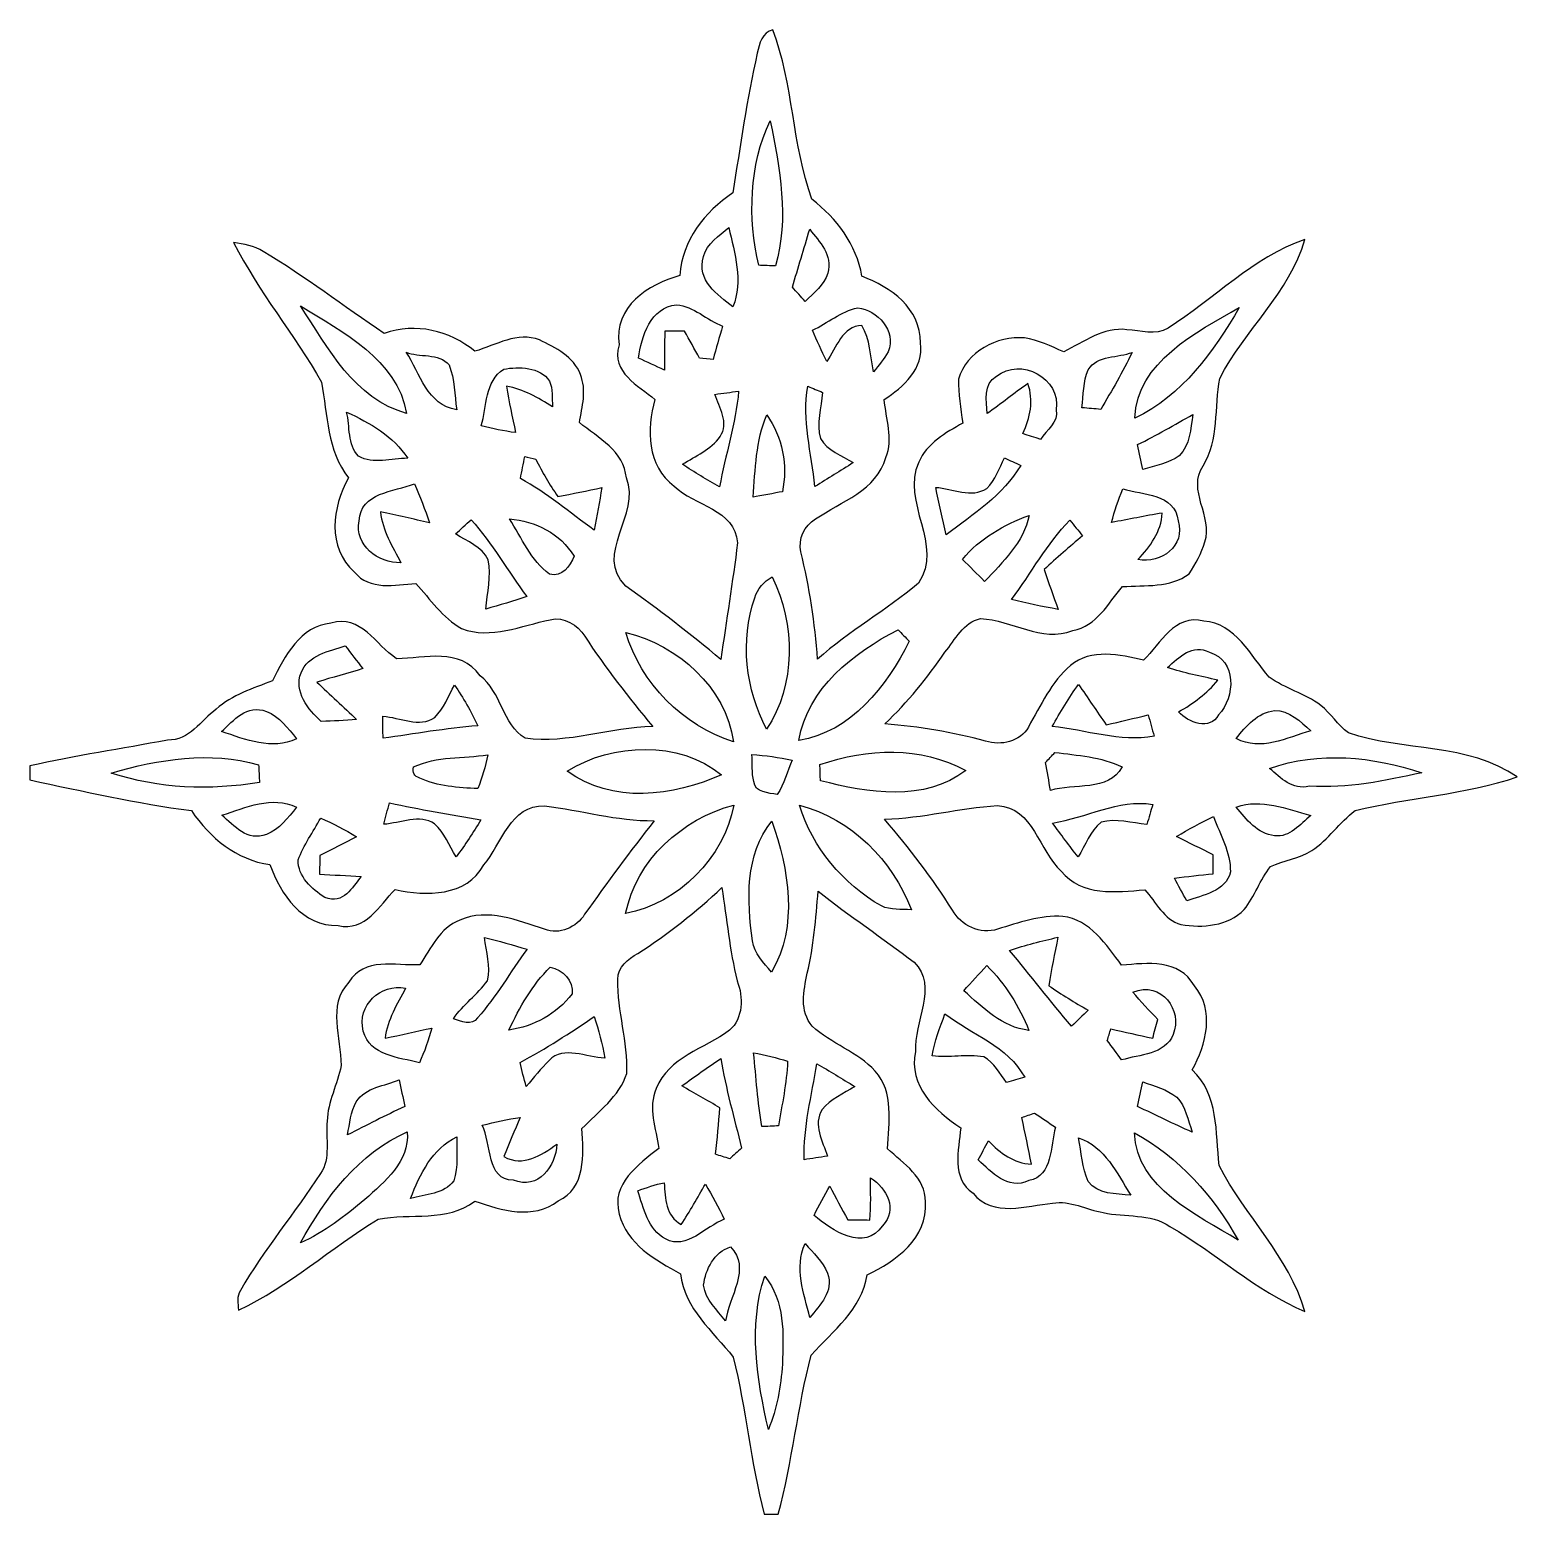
# Model space of a CAD drawing. Header units: centimetres. Extents: x -4.6 to 6.6, y -3.5 to 7.7.
import ezdxf

# ---------------------------------------------------------------- set-up
doc = ezdxf.new("R2010")
doc.units = ezdxf.units.CM
doc.header["$MEASUREMENT"] = 0
doc.layers.add('Camada 1', color=7, linetype='Continuous')

msp = doc.modelspace()

# ---------------------------------------------------------------- linework, layer by layer
at = {"layer": 'Camada 1', "color": 17}
for points, knots in [([(0.88676, 7.5208), (0.90511, 7.58924), (0.92133, 7.67955), (1.00388, 7.69684), (1.00388, 7.69684), (1.16193, 7.28691), (1.14958, 6.8283), (1.29916, 6.41978), (1.29916, 6.41978), (1.48507, 6.27127), (1.63571, 6.08077), (1.67593, 5.83841), (1.67593, 5.83841), (1.89359, 5.75586), (2.11902, 5.59746), (2.1169, 5.33605), (2.1169, 5.33605), (2.14583, 5.14379), (1.9899, 5.00127), (1.8435, 4.90778), (1.8435, 4.90778), (1.85902, 4.76349), (1.91405, 4.6125), (1.85725, 4.47175), (1.85725, 4.47175), (1.78811, 4.22339), (1.51929, 4.13872), (1.32632, 4.00749), (1.32632, 4.00749), (1.24413, 3.95669), (1.19297, 3.85544), (1.21626, 3.75949), (1.21626, 3.75949), (1.28046, 3.49314), (1.32174, 3.22256), (1.34255, 2.94916), (1.34255, 2.94916), (1.5775, 3.1647), (1.86219, 3.31605), (2.10208, 3.52454), (2.10208, 3.52454), (2.29823, 3.80394), (1.9652, 4.13943), (2.1049, 4.43506), (2.1049, 4.43506), (2.16488, 4.5797), (2.30881, 4.65625), (2.43687, 4.73104), (2.43687, 4.73104), (2.42135, 4.8404), (2.40124, 4.95152), (2.40441, 5.06159), (2.40441, 5.06159), (2.46333, 5.26938), (2.69581, 5.38897), (2.90218, 5.37309), (2.90218, 5.37309), (3.00625, 5.35616), (3.10256, 5.31065), (3.19816, 5.26761), (3.19816, 5.26761), (3.3488, 5.34099), (3.49873, 5.45811), (3.67512, 5.43483), (3.67512, 5.43483), (3.77707, 5.43307), (3.89102, 5.38579), (3.9845, 5.44682), (3.9845, 5.44682), (4.33023, 5.66414), (4.62338, 5.98093), (5.01673, 6.11498), (5.01673, 6.11498), (4.90102, 5.71423), (4.56165, 5.4313), (4.37468, 5.06794), (4.37468, 5.06794), (4.33375, 4.84781), (4.37115, 4.60827), (4.24979, 4.40754), (4.24979, 4.40754), (4.12632, 4.22727), (4.32458, 4.02584), (4.2632, 3.83392), (4.2632, 3.83392), (4.23462, 3.7489), (4.19476, 3.66882), (4.14431, 3.59439), (4.14431, 3.59439), (3.99932, 3.48609), (3.812, 3.50937), (3.6416, 3.49737), (3.6416, 3.49737), (3.53154, 3.37214), (3.44758, 3.19751), (3.2666, 3.16717), (3.2666, 3.16717), (3.02848, 3.07298), (2.80658, 3.24655), (2.57163, 3.25643), (2.57163, 3.25643), (2.44075, 3.23103), (2.38078, 3.09485), (2.30211, 3.00278), (2.30211, 3.00278), (2.16876, 2.80875), (2.02059, 2.62495), (1.84985, 2.46268), (1.84985, 2.46268), (2.10632, 2.4401), (2.36102, 2.40059), (2.60938, 2.33215), (2.60938, 2.33215), (2.72438, 2.29546), (2.86973, 2.32686), (2.93146, 2.43834), (2.93146, 2.43834), (3.02389, 2.60167), (3.10432, 2.77841), (3.24932, 2.90365), (3.24932, 2.90365), (3.40242, 3.03135), (3.62255, 2.98549), (3.80035, 2.94175), (3.80035, 2.94175), (3.92877, 3.07087), (4.03283, 3.29347), (4.25473, 3.23702), (4.25473, 3.23702), (4.4925, 3.22044), (4.60927, 2.97632), (4.74686, 2.81404), (4.74686, 2.81404), (4.86645, 2.72938), (5.01708, 2.69163), (5.13562, 2.60202), (5.13562, 2.60202), (5.21252, 2.54029), (5.26438, 2.45209), (5.34517, 2.39459), (5.34517, 2.39459), (5.75686, 2.25172), (6.24828, 2.31945), (6.61799, 2.06227), (6.61799, 2.06227), (6.22076, 1.92892), (5.79955, 1.9067), (5.39456, 1.80898), (5.39456, 1.80898), (5.27814, 1.71796), (5.19347, 1.59061), (5.07, 1.50736), (5.07, 1.50736), (4.9751, 1.44527), (4.85798, 1.43504), (4.75744, 1.38565), (4.75744, 1.38565), (4.67736, 1.28757), (4.63891, 1.16093), (4.55883, 1.06215), (4.55883, 1.06215), (4.435, 0.93762), (4.24627, 0.92104), (4.08187, 0.94926), (4.08187, 0.94926), (3.95275, 0.98454), (3.89313, 1.12071), (3.80847, 1.21102), (3.80847, 1.21102), (3.59433, 1.19268), (3.33116, 1.16057), (3.17982, 1.35213), (3.17982, 1.35213), (3.01013, 1.50312), (2.96956, 1.83297), (2.69863, 1.84637), (2.69863, 1.84637), (2.41358, 1.82838), (2.13418, 1.75218), (1.84773, 1.74266), (1.84773, 1.74266), (2.03223, 1.52535), (2.20862, 1.30063), (2.3582, 1.05721), (2.3582, 1.05721), (2.42417, 0.94326), (2.57022, 0.86742), (2.69933, 0.91504), (2.69933, 0.91504), (2.8595, 0.96161), (3.02177, 1.02017), (3.19181, 1.01064), (3.19181, 1.01064), (3.39783, 0.9856), (3.51848, 0.7951), (3.6349, 0.64305), (3.6349, 0.64305), (3.83105, 0.65716), (4.06353, 0.69244), (4.18347, 0.48747), (4.18347, 0.48747), (4.33763, 0.29839), (4.27484, 0.0465), (4.1676, -0.14753), (4.1676, -0.14753), (4.36868, -0.33626), (4.34187, -0.61778), (4.37044, -0.86896), (4.37044, -0.86896), (4.56165, -1.24784), (4.8989, -1.55334), (5.01603, -1.96892), (5.01603, -1.96892), (4.64455, -1.81123), (4.34575, -1.52759), (3.99897, -1.32792), (3.99897, -1.32792), (3.8508, -1.22561), (3.66171, -1.2616), (3.49591, -1.22279), (3.49591, -1.22279), (3.3682, -1.20339), (3.24649, -1.12684), (3.11455, -1.15329), (3.11455, -1.15329), (2.91241, -1.16917), (2.66688, -1.26407), (2.51413, -1.07745), (2.51413, -1.07745), (2.34867, -0.96526), (2.40582, -0.75183), (2.42099, -0.58356), (2.42099, -0.58356), (2.22802, -0.45691), (2.02412, -0.26712), (2.08092, -0.00747), (2.08092, -0.00747), (2.06328, 0.20631), (2.25413, 0.48536), (2.07033, 0.66422), (2.07033, 0.66422), (1.83256, 0.84766), (1.58138, 1.01276), (1.34749, 1.20079), (1.34749, 1.20079), (1.32668, 0.99406), (1.31398, 0.78451), (1.26459, 0.58167), (1.26459, 0.58167), (1.23637, 0.44973), (1.20391, 0.29451), (1.30198, 0.18197), (1.30198, 0.18197), (1.44486, 0.04932), (1.64488, -0.01065), (1.77647, -0.1567), (1.77647, -0.1567), (1.92075, -0.31721), (1.87807, -0.54369), (1.8696, -0.74125), (1.8696, -0.74125), (1.98919, -0.85343), (2.15782, -0.95927), (2.15606, -1.14342), (2.15606, -1.14342), (2.17511, -1.41506), (1.93345, -1.59003), (1.71579, -1.69269), (1.71579, -1.69269), (1.67557, -1.95622), (1.45756, -2.11179), (1.29457, -2.29735), (1.29457, -2.29735), (1.18945, -2.69176), (1.15346, -3.1031), (1.04481, -3.49786), (1.04481, -3.49786), (1.0187, -3.49821), (0.96578, -3.49821), (0.93933, -3.49821), (0.93933, -3.49821), (0.83667, -3.10804), (0.80245, -2.70411), (0.70579, -2.31288), (0.70579, -2.31288), (0.55339, -2.11744), (0.33714, -1.94987), (0.30891, -1.68458), (0.30891, -1.68458), (0.11841, -1.58121), (-0.09572, -1.46198), (-0.15323, -1.23514), (-0.15323, -1.23514), (-0.21884, -1.00583), (-0.00718, -0.86225), (0.14452, -0.73913), (0.14452, -0.73913), (0.1237, -0.58991), (0.0602, -0.43257), (0.12582, -0.28793), (0.12582, -0.28793), (0.21719, -0.0491), (0.49059, 0.01017), (0.67721, 0.15128), (0.67721, 0.15128), (0.78163, 0.24159), (0.78375, 0.40316), (0.73542, 0.52346), (0.73542, 0.52346), (0.67898, 0.75523), (0.65675, 0.99265), (0.62077, 1.2276), (0.62077, 1.2276), (0.42392, 1.04451), (0.21366, 0.87518), (-0.01353, 0.7316), (-0.01353, 0.7316), (-0.0862, 0.68962), (-0.16593, 0.62788), (-0.16487, 0.5351), (-0.16487, 0.5351), (-0.16804, 0.29733), (-0.08655, 0.06449), (-0.09608, -0.17328), (-0.09608, -0.17328), (-0.15252, -0.3479), (-0.31233, -0.46256), (-0.4351, -0.59026), (-0.4351, -0.59026), (-0.42169, -0.78535), (-0.40511, -1.03794), (-0.6136, -1.13566), (-0.6136, -1.13566), (-0.80481, -1.27959), (-1.03976, -1.20621), (-1.24155, -1.13813), (-1.24155, -1.13813), (-1.4578, -1.29617), (-1.72591, -1.22597), (-1.97109, -1.27218), (-1.97109, -1.27218), (-2.32916, -1.48949), (-2.64207, -1.78018), (-3.02378, -1.95869), (-3.02378, -1.95869), (-3.02978, -1.90894), (-3.03895, -1.85497), (-3.01002, -1.81052), (-3.01002, -1.81052), (-2.83187, -1.50149), (-2.60115, -1.22773), (-2.40677, -0.92928), (-2.40677, -0.92928), (-2.32634, -0.81463), (-2.37114, -0.66117), (-2.35526, -0.53346), (-2.35526, -0.53346), (-2.35456, -0.38741), (-2.27589, -0.25548), (-2.25084, -0.11436), (-2.25084, -0.11436), (-2.25084, 0.09413), (-2.3602, 0.34142), (-2.19158, 0.51323), (-2.19158, 0.51323), (-2.07833, 0.70479), (-1.84303, 0.63741), (-1.65853, 0.64481), (-1.65853, 0.64481), (-1.57351, 0.76899), (-1.50754, 0.92351), (-1.35655, 0.98207), (-1.35655, 0.98207), (-1.14347, 1.07591), (-0.92122, 0.97854), (-0.71661, 0.91363), (-0.71661, 0.91363), (-0.60619, 0.86847), (-0.47496, 0.92809), (-0.41463, 1.02617), (-0.41463, 1.02617), (-0.2446, 1.265), (-0.07103, 1.50101), (0.10959, 1.73207), (0.10959, 1.73207), (-0.17192, 1.7289), (-0.44145, 1.81074), (-0.71732, 1.84426), (-0.71732, 1.84426), (-0.97379, 1.85343), (-1.04117, 1.55533), (-1.17487, 1.3987), (-1.17487, 1.3987), (-1.30575, 1.15952), (-1.60879, 1.16128), (-1.84303, 1.21314), (-1.84303, 1.21314), (-1.96403, 1.09249), (-2.06493, 0.89246), (-2.27342, 0.9415), (-2.27342, 0.9415), (-2.54188, 0.9355), (-2.7091, 1.17433), (-2.78742, 1.40082), (-2.78742, 1.40082), (-3.04353, 1.43786), (-3.2365, 1.6019), (-3.38044, 1.80792), (-3.38044, 1.80792), (-3.79036, 1.86331), (-4.19465, 1.95291), (-4.59858, 2.04005), (-4.59858, 2.04005), (-4.59858, 2.06615), (-4.59893, 2.11907), (-4.59893, 2.14518), (-4.59893, 2.14518), (-4.25533, 2.2242), (-3.90608, 2.27218), (-3.56071, 2.34026), (-3.56071, 2.34026), (-3.39314, 2.33391), (-3.31059, 2.48843), (-3.19276, 2.57345), (-3.19276, 2.57345), (-3.07281, 2.68034), (-2.91583, 2.72938), (-2.76943, 2.78759), (-2.76943, 2.78759), (-2.67488, 2.97138), (-2.55882, 3.2021), (-2.32775, 3.2208), (-2.32775, 3.2208), (-2.10268, 3.29347), (-1.9919, 3.0564), (-1.8328, 2.95374), (-1.8328, 2.95374), (-1.61443, 2.95445), (-1.35761, 3.04159), (-1.20274, 2.82569), (-1.20274, 2.82569), (-1.04223, 2.70327), (-1.03411, 2.4588), (-0.86266, 2.35402), (-0.86266, 2.35402), (-0.54128, 2.30957), (-0.22272, 2.43445), (0.09936, 2.44222), (0.09936, 2.44222), (-0.08267, 2.66094), (-0.258, 2.8846), (-0.41358, 3.12308), (-0.41358, 3.12308), (-0.4672, 3.21057), (-0.57021, 3.27301), (-0.67463, 3.24796), (-0.67463, 3.24796), (-0.89265, 3.20245), (-1.12231, 3.09803), (-1.34244, 3.18093), (-1.34244, 3.18093), (-1.48602, 3.26101), (-1.57986, 3.40283), (-1.68746, 3.52207), (-1.68746, 3.52207), (-1.84656, 3.50831), (-2.03459, 3.46633), (-2.15065, 3.60674), (-2.15065, 3.60674), (-2.35703, 3.79512), (-2.32034, 4.09639), (-2.19546, 4.31688), (-2.19546, 4.31688), (-2.35738, 4.52431), (-2.35421, 4.79101), (-2.39795, 5.03795), (-2.39795, 5.03795), (-2.60291, 5.39955), (-2.8735, 5.72058), (-3.06153, 6.09205), (-3.06153, 6.09205), (-2.98533, 6.079), (-2.90525, 6.06842), (-2.83892, 6.02538), (-2.83892, 6.02538), (-2.52354, 5.83559), (-2.23144, 5.61157), (-1.92593, 5.40696), (-1.92593, 5.40696), (-1.68781, 5.49022), (-1.43557, 5.42989), (-1.2419, 5.27185), (-1.2419, 5.27185), (-1.08491, 5.31982), (-0.91981, 5.42178), (-0.75471, 5.35722), (-0.75471, 5.35722), (-0.63512, 5.30148), (-0.49401, 5.23092), (-0.44674, 5.09722), (-0.44674, 5.09722), (-0.3977, 4.9801), (-0.43333, 4.8531), (-0.45415, 4.73386), (-0.45415, 4.73386), (-0.31233, 4.62062), (-0.1176, 4.51867), (-0.09996, 4.31688), (-0.09996, 4.31688), (0.01434, 4.03959), (-0.34866, 3.74114), (-0.10454, 3.50196), (-0.10454, 3.50196), (0.14099, 3.32592), (0.38123, 3.14177), (0.61336, 2.94739), (0.61336, 2.94739), (0.65322, 3.24126), (0.70191, 3.53406), (0.7386, 3.82828), (0.7386, 3.82828), (0.71884, 4.07946), (0.41228, 4.10874), (0.26129, 4.25549), (0.26129, 4.25549), (0.05244, 4.41072), (0.05244, 4.68306), (0.11524, 4.90813), (0.11524, 4.90813), (-0.00929, 5.01502), (-0.21673, 5.11098), (-0.15464, 5.31947), (-0.15464, 5.31947), (-0.19732, 5.61051), (0.06514, 5.77561), (0.30362, 5.84335), (0.30362, 5.84335), (0.31879, 6.10934), (0.48918, 6.32277), (0.70402, 6.46741), (0.70402, 6.46741), (0.75765, 6.81983), (0.81056, 7.17261), (0.88676, 7.5208)], [0, 0, 0, 0, 0.00729927, 0.00729927, 0.00729927, 0.00729927, 0.01459854, 0.01459854, 0.01459854, 0.01459854, 0.02189781, 0.02189781, 0.02189781, 0.02189781, 0.02919708, 0.02919708, 0.02919708, 0.02919708, 0.03649635, 0.03649635, 0.03649635, 0.03649635, 0.04379562, 0.04379562, 0.04379562, 0.04379562, 0.05109489, 0.05109489, 0.05109489, 0.05109489, 0.05839416, 0.05839416, 0.05839416, 0.05839416, 0.06569343, 0.06569343, 0.06569343, 0.06569343, 0.0729927, 0.0729927, 0.0729927, 0.0729927, 0.08029197, 0.08029197, 0.08029197, 0.08029197, 0.08759124, 0.08759124, 0.08759124, 0.08759124, 0.09489051, 0.09489051, 0.09489051, 0.09489051, 0.10218978, 0.10218978, 0.10218978, 0.10218978, 0.10948905, 0.10948905, 0.10948905, 0.10948905, 0.11678832, 0.11678832, 0.11678832, 0.11678832, 0.12408759, 0.12408759, 0.12408759, 0.12408759, 0.13138686, 0.13138686, 0.13138686, 0.13138686, 0.13868613, 0.13868613, 0.13868613, 0.13868613, 0.1459854, 0.1459854, 0.1459854, 0.1459854, 0.15328467, 0.15328467, 0.15328467, 0.15328467, 0.16058394, 0.16058394, 0.16058394, 0.16058394, 0.16788321, 0.16788321, 0.16788321, 0.16788321, 0.17518248, 0.17518248, 0.17518248, 0.17518248, 0.18248175, 0.18248175, 0.18248175, 0.18248175, 0.18978102, 0.18978102, 0.18978102, 0.18978102, 0.19708029, 0.19708029, 0.19708029, 0.19708029, 0.20437956, 0.20437956, 0.20437956, 0.20437956, 0.21167883, 0.21167883, 0.21167883, 0.21167883, 0.2189781, 0.2189781, 0.2189781, 0.2189781, 0.22627737, 0.22627737, 0.22627737, 0.22627737, 0.23357664, 0.23357664, 0.23357664, 0.23357664, 0.24087591, 0.24087591, 0.24087591, 0.24087591, 0.24817518, 0.24817518, 0.24817518, 0.24817518, 0.25547445, 0.25547445, 0.25547445, 0.25547445, 0.26277372, 0.26277372, 0.26277372, 0.26277372, 0.27007299, 0.27007299, 0.27007299, 0.27007299, 0.27737226, 0.27737226, 0.27737226, 0.27737226, 0.28467153, 0.28467153, 0.28467153, 0.28467153, 0.2919708, 0.2919708, 0.2919708, 0.2919708, 0.29927007, 0.29927007, 0.29927007, 0.29927007, 0.30656934, 0.30656934, 0.30656934, 0.30656934, 0.31386861, 0.31386861, 0.31386861, 0.31386861, 0.32116788, 0.32116788, 0.32116788, 0.32116788, 0.32846715, 0.32846715, 0.32846715, 0.32846715, 0.33576642, 0.33576642, 0.33576642, 0.33576642, 0.34306569, 0.34306569, 0.34306569, 0.34306569, 0.35036496, 0.35036496, 0.35036496, 0.35036496, 0.35766423, 0.35766423, 0.35766423, 0.35766423, 0.3649635, 0.3649635, 0.3649635, 0.3649635, 0.37226277, 0.37226277, 0.37226277, 0.37226277, 0.37956204, 0.37956204, 0.37956204, 0.37956204, 0.38686131, 0.38686131, 0.38686131, 0.38686131, 0.39416058, 0.39416058, 0.39416058, 0.39416058, 0.40145985, 0.40145985, 0.40145985, 0.40145985, 0.40875912, 0.40875912, 0.40875912, 0.40875912, 0.41605839, 0.41605839, 0.41605839, 0.41605839, 0.42335766, 0.42335766, 0.42335766, 0.42335766, 0.43065693, 0.43065693, 0.43065693, 0.43065693, 0.4379562, 0.4379562, 0.4379562, 0.4379562, 0.44525547, 0.44525547, 0.44525547, 0.44525547, 0.45255474, 0.45255474, 0.45255474, 0.45255474, 0.45985401, 0.45985401, 0.45985401, 0.45985401, 0.46715328, 0.46715328, 0.46715328, 0.46715328, 0.47445255, 0.47445255, 0.47445255, 0.47445255, 0.48175182, 0.48175182, 0.48175182, 0.48175182, 0.48905109, 0.48905109, 0.48905109, 0.48905109, 0.49635036, 0.49635036, 0.49635036, 0.49635036, 0.50364964, 0.50364964, 0.50364964, 0.50364964, 0.51094891, 0.51094891, 0.51094891, 0.51094891, 0.51824818, 0.51824818, 0.51824818, 0.51824818, 0.52554745, 0.52554745, 0.52554745, 0.52554745, 0.53284672, 0.53284672, 0.53284672, 0.53284672, 0.54014599, 0.54014599, 0.54014599, 0.54014599, 0.54744526, 0.54744526, 0.54744526, 0.54744526, 0.55474453, 0.55474453, 0.55474453, 0.55474453, 0.5620438, 0.5620438, 0.5620438, 0.5620438, 0.56934307, 0.56934307, 0.56934307, 0.56934307, 0.57664234, 0.57664234, 0.57664234, 0.57664234, 0.58394161, 0.58394161, 0.58394161, 0.58394161, 0.59124088, 0.59124088, 0.59124088, 0.59124088, 0.59854015, 0.59854015, 0.59854015, 0.59854015, 0.60583942, 0.60583942, 0.60583942, 0.60583942, 0.61313869, 0.61313869, 0.61313869, 0.61313869, 0.62043796, 0.62043796, 0.62043796, 0.62043796, 0.62773723, 0.62773723, 0.62773723, 0.62773723, 0.6350365, 0.6350365, 0.6350365, 0.6350365, 0.64233577, 0.64233577, 0.64233577, 0.64233577, 0.64963504, 0.64963504, 0.64963504, 0.64963504, 0.65693431, 0.65693431, 0.65693431, 0.65693431, 0.66423358, 0.66423358, 0.66423358, 0.66423358, 0.67153285, 0.67153285, 0.67153285, 0.67153285, 0.67883212, 0.67883212, 0.67883212, 0.67883212, 0.68613139, 0.68613139, 0.68613139, 0.68613139, 0.69343066, 0.69343066, 0.69343066, 0.69343066, 0.70072993, 0.70072993, 0.70072993, 0.70072993, 0.7080292, 0.7080292, 0.7080292, 0.7080292, 0.71532847, 0.71532847, 0.71532847, 0.71532847, 0.72262774, 0.72262774, 0.72262774, 0.72262774, 0.72992701, 0.72992701, 0.72992701, 0.72992701, 0.73722628, 0.73722628, 0.73722628, 0.73722628, 0.74452555, 0.74452555, 0.74452555, 0.74452555, 0.75182482, 0.75182482, 0.75182482, 0.75182482, 0.75912409, 0.75912409, 0.75912409, 0.75912409, 0.76642336, 0.76642336, 0.76642336, 0.76642336, 0.77372263, 0.77372263, 0.77372263, 0.77372263, 0.7810219, 0.7810219, 0.7810219, 0.7810219, 0.78832117, 0.78832117, 0.78832117, 0.78832117, 0.79562044, 0.79562044, 0.79562044, 0.79562044, 0.80291971, 0.80291971, 0.80291971, 0.80291971, 0.81021898, 0.81021898, 0.81021898, 0.81021898, 0.81751825, 0.81751825, 0.81751825, 0.81751825, 0.82481752, 0.82481752, 0.82481752, 0.82481752, 0.83211679, 0.83211679, 0.83211679, 0.83211679, 0.83941606, 0.83941606, 0.83941606, 0.83941606, 0.84671533, 0.84671533, 0.84671533, 0.84671533, 0.8540146, 0.8540146, 0.8540146, 0.8540146, 0.86131387, 0.86131387, 0.86131387, 0.86131387, 0.86861314, 0.86861314, 0.86861314, 0.86861314, 0.87591241, 0.87591241, 0.87591241, 0.87591241, 0.88321168, 0.88321168, 0.88321168, 0.88321168, 0.89051095, 0.89051095, 0.89051095, 0.89051095, 0.89781022, 0.89781022, 0.89781022, 0.89781022, 0.90510949, 0.90510949, 0.90510949, 0.90510949, 0.91240876, 0.91240876, 0.91240876, 0.91240876, 0.91970803, 0.91970803, 0.91970803, 0.91970803, 0.9270073, 0.9270073, 0.9270073, 0.9270073, 0.93430657, 0.93430657, 0.93430657, 0.93430657, 0.94160584, 0.94160584, 0.94160584, 0.94160584, 0.94890511, 0.94890511, 0.94890511, 0.94890511, 0.95620438, 0.95620438, 0.95620438, 0.95620438, 0.96350365, 0.96350365, 0.96350365, 0.96350365, 0.97080292, 0.97080292, 0.97080292, 0.97080292, 0.97810219, 0.97810219, 0.97810219, 0.97810219, 0.98540146, 0.98540146, 0.98540146, 0.98540146, 1, 1, 1, 1]), ([(0.8977, 5.92025), (0.9291, 5.91919), (0.9926, 5.91708), (1.02399, 5.91602), (1.02399, 5.91602), (1.12983, 6.27268), (1.0568, 6.65368), (0.98483, 7.00963), (0.98483, 7.00963), (0.82432, 6.67484), (0.81656, 6.27832), (0.8977, 5.92025)], [0, 0, 0, 0, 0.25, 0.25, 0.25, 0.25, 0.5, 0.5, 0.5, 0.5, 1, 1, 1, 1]), ([(0.48248, 5.98657), (0.42745, 5.80595), (0.58584, 5.69871), (0.70367, 5.60699), (0.70367, 5.60699), (0.78199, 5.80207), (0.71672, 6.01127), (0.67227, 6.20494), (0.67227, 6.20494), (0.59995, 6.14285), (0.50576, 6.08535), (0.48248, 5.98657)], [0, 0, 0, 0, 0.25, 0.25, 0.25, 0.25, 0.5, 0.5, 0.5, 0.5, 1, 1, 1, 1]), ([(1.28293, 6.19189), (1.23883, 6.04655), (1.1958, 5.90085), (1.1517, 5.75586), (1.1517, 5.75586), (1.18415, 5.71987), (1.21626, 5.68424), (1.24871, 5.64826), (1.24871, 5.64826), (1.31433, 5.7107), (1.39018, 5.77209), (1.4191, 5.86169), (1.4191, 5.86169), (1.45897, 5.99998), (1.3556, 6.09593), (1.28293, 6.19189)], [0, 0, 0, 0, 0.2, 0.2, 0.2, 0.2, 0.4, 0.4, 0.4, 0.4, 0.6, 0.6, 0.6, 0.6, 1, 1, 1, 1]), ([(-2.55705, 5.61404), (-2.35068, 5.30007), (-2.14995, 4.90919), (-1.75731, 4.80371), (-1.75731, 4.80371), (-1.82821, 5.21152), (-2.24026, 5.41649), (-2.55705, 5.61404)], [0, 0, 0, 0, 0.33333333, 0.33333333, 0.33333333, 0.33333333, 1, 1, 1, 1]), ([(0.27822, 5.62286), (0.08172, 5.60557), (0.01399, 5.38332), (-0.00859, 5.22069), (-0.00859, 5.22069), (0.05632, 5.19), (0.12159, 5.15966), (0.18756, 5.13003), (0.18756, 5.13003), (0.1872, 5.22845), (0.18685, 5.32653), (0.19003, 5.4246), (0.19003, 5.4246), (0.23906, 5.4246), (0.28845, 5.4246), (0.33819, 5.4246), (0.33819, 5.4246), (0.37665, 5.35651), (0.41475, 5.28843), (0.45249, 5.21964), (0.45249, 5.21964), (0.47789, 5.21752), (0.52834, 5.21329), (0.55374, 5.21117), (0.55374, 5.21117), (0.57738, 5.29478), (0.60101, 5.37839), (0.62571, 5.46164), (0.62571, 5.46164), (0.50823, 5.5075), (0.40663, 5.61298), (0.27822, 5.62286)], [0, 0, 0, 0, 0.11111111, 0.11111111, 0.11111111, 0.11111111, 0.22222222, 0.22222222, 0.22222222, 0.22222222, 0.33333333, 0.33333333, 0.33333333, 0.33333333, 0.44444444, 0.44444444, 0.44444444, 0.44444444, 0.55555556, 0.55555556, 0.55555556, 0.55555556, 0.66666667, 0.66666667, 0.66666667, 0.66666667, 0.77777778, 0.77777778, 0.77777778, 0.77777778, 1, 1, 1, 1]), ([(1.30339, 5.43095), (1.33691, 5.35193), (1.37218, 5.27326), (1.41064, 5.196), (1.41064, 5.196), (1.48366, 5.29654), (1.52847, 5.46305), (1.67628, 5.46764), (1.67628, 5.46764), (1.73872, 5.36145), (1.73907, 5.23516), (1.76377, 5.11768), (1.76377, 5.11768), (1.80257, 5.16637), (1.84491, 5.21293), (1.87348, 5.26832), (1.87348, 5.26832), (1.93804, 5.42742), (1.7934, 5.58405), (1.64453, 5.59922), (1.64453, 5.59922), (1.51859, 5.57453), (1.41734, 5.48351), (1.30339, 5.43095)], [0, 0, 0, 0, 0.14285714, 0.14285714, 0.14285714, 0.14285714, 0.28571429, 0.28571429, 0.28571429, 0.28571429, 0.42857143, 0.42857143, 0.42857143, 0.42857143, 0.57142857, 0.57142857, 0.57142857, 0.57142857, 0.71428571, 0.71428571, 0.71428571, 0.71428571, 1, 1, 1, 1]), ([(3.73438, 4.76773), (4.09104, 4.93812), (4.33058, 5.26902), (4.52143, 5.6031), (4.52143, 5.6031), (4.20217, 5.41507), (3.74532, 5.19106), (3.73438, 4.76773)], [0, 0, 0, 0, 0.33333333, 0.33333333, 0.33333333, 0.33333333, 1, 1, 1, 1]), ([(-1.75978, 5.26585), (-1.65747, 5.1011), (-1.60208, 4.86933), (-1.37878, 4.83052), (-1.37878, 4.83052), (-1.39712, 4.94341), (-1.39465, 5.06159), (-1.43628, 5.16884), (-1.43628, 5.16884), (-1.51107, 5.26232), (-1.6677, 5.22422), (-1.75978, 5.26585)], [0, 0, 0, 0, 0.25, 0.25, 0.25, 0.25, 0.5, 0.5, 0.5, 0.5, 1, 1, 1, 1]), ([(2.69193, 5.08346), (2.59033, 5.02455), (2.61432, 4.89967), (2.62067, 4.8023), (2.62067, 4.8023), (2.72544, 4.87462), (2.82281, 4.95752), (2.92864, 5.02843), (2.92864, 5.02843), (2.97203, 4.90072), (2.94522, 4.7702), (2.89054, 4.65096), (2.89054, 4.65096), (2.93428, 4.63685), (2.97803, 4.62238), (3.02213, 4.60757), (3.02213, 4.60757), (3.06693, 4.67671), (3.16218, 4.73668), (3.14066, 4.83017), (3.14066, 4.83017), (3.17947, 5.0697), (2.87149, 5.23163), (2.69193, 5.08346)], [0, 0, 0, 0, 0.14285714, 0.14285714, 0.14285714, 0.14285714, 0.28571429, 0.28571429, 0.28571429, 0.28571429, 0.42857143, 0.42857143, 0.42857143, 0.42857143, 0.57142857, 0.57142857, 0.57142857, 0.57142857, 0.71428571, 0.71428571, 0.71428571, 0.71428571, 1, 1, 1, 1]), ([(3.38337, 5.1332), (3.34315, 5.04325), (3.34809, 4.9427), (3.33575, 4.8464), (3.33575, 4.8464), (3.38302, 4.84216), (3.43064, 4.83828), (3.47827, 4.8337), (3.47827, 4.8337), (3.55905, 4.97587), (3.64443, 5.11557), (3.71322, 5.26409), (3.71322, 5.26409), (3.61338, 5.22246), (3.44934, 5.24468), (3.38337, 5.1332)], [0, 0, 0, 0, 0.2, 0.2, 0.2, 0.2, 0.4, 0.4, 0.4, 0.4, 0.6, 0.6, 0.6, 0.6, 1, 1, 1, 1]), ([(-1.02459, 5.13744), (-1.16676, 5.04536), (-1.15194, 4.85592), (-1.19427, 4.70881), (-1.19427, 4.70881), (-1.1089, 4.68835), (-1.02247, 4.67071), (-0.93533, 4.65837), (-0.93533, 4.65837), (-0.95932, 4.77408), (-0.98543, 4.89226), (-1.00448, 5.00797), (-1.00448, 5.00797), (-0.87677, 4.9861), (-0.76494, 4.92119), (-0.65664, 4.85345), (-0.65664, 4.85345), (-0.66228, 4.91766), (-0.65311, 4.98645), (-0.67922, 5.04713), (-0.67922, 5.04713), (-0.75083, 5.15684), (-0.9117, 5.15719), (-1.02459, 5.13744)], [0, 0, 0, 0, 0.14285714, 0.14285714, 0.14285714, 0.14285714, 0.28571429, 0.28571429, 0.28571429, 0.28571429, 0.42857143, 0.42857143, 0.42857143, 0.42857143, 0.57142857, 0.57142857, 0.57142857, 0.57142857, 0.71428571, 0.71428571, 0.71428571, 0.71428571, 1, 1, 1, 1]), ([(0.56679, 4.94694), (0.60348, 4.84745), (0.67474, 4.73245), (0.60736, 4.62909), (0.60736, 4.62909), (0.53681, 4.53137), (0.42215, 4.48198), (0.32302, 4.41989), (0.32302, 4.41989), (0.41369, 4.35921), (0.50788, 4.30277), (0.60348, 4.24985), (0.60348, 4.24985), (0.64582, 4.49115), (0.72484, 4.7261), (0.74671, 4.97093), (0.74671, 4.97093), (0.68638, 4.96352), (0.62677, 4.9554), (0.56679, 4.94694)], [0, 0, 0, 0, 0.16666667, 0.16666667, 0.16666667, 0.16666667, 0.33333333, 0.33333333, 0.33333333, 0.33333333, 0.5, 0.5, 0.5, 0.5, 0.66666667, 0.66666667, 0.66666667, 0.66666667, 1, 1, 1, 1]), ([(1.26847, 5.00797), (1.2219, 4.75538), (1.29775, 4.50244), (1.32244, 4.25232), (1.32244, 4.25232), (1.4184, 4.31194), (1.51506, 4.3712), (1.61031, 4.43224), (1.61031, 4.43224), (1.52458, 4.48621), (1.41734, 4.52396), (1.36301, 4.61392), (1.36301, 4.61392), (1.3295, 4.72716), (1.37042, 4.84745), (1.37959, 4.96211), (1.37959, 4.96211), (1.34255, 4.97728), (1.30516, 4.9928), (1.26847, 5.00797)], [0, 0, 0, 0, 0.16666667, 0.16666667, 0.16666667, 0.16666667, 0.33333333, 0.33333333, 0.33333333, 0.33333333, 0.5, 0.5, 0.5, 0.5, 0.66666667, 0.66666667, 0.66666667, 0.66666667, 1, 1, 1, 1]), ([(-2.20921, 4.81394), (-2.1824, 4.70599), (-2.20498, 4.56735), (-2.12031, 4.48198), (-2.12031, 4.48198), (-2.00778, 4.41565), (-1.87231, 4.46399), (-1.74849, 4.4654), (-1.74849, 4.4654), (-1.85608, 4.63191), (-2.03459, 4.73139), (-2.20921, 4.81394)], [0, 0, 0, 0, 0.25, 0.25, 0.25, 0.25, 0.5, 0.5, 0.5, 0.5, 1, 1, 1, 1]), ([(0.95873, 4.79207), (0.87618, 4.59557), (0.87159, 4.38108), (0.85678, 4.17153), (0.85678, 4.17153), (0.91146, 4.18176), (1.02117, 4.20258), (1.0762, 4.21281), (1.0762, 4.21281), (1.1203, 4.40825), (1.0755, 4.62838), (0.95873, 4.79207)], [0, 0, 0, 0, 0.25, 0.25, 0.25, 0.25, 0.5, 0.5, 0.5, 0.5, 1, 1, 1, 1]), ([(3.75555, 4.56805), (3.76755, 4.50491), (3.7806, 4.44211), (3.79506, 4.37932), (3.79506, 4.37932), (3.88784, 4.4086), (3.98838, 4.42624), (4.06917, 4.48374), (4.06917, 4.48374), (4.15066, 4.56417), (4.15419, 4.68835), (4.17148, 4.79489), (4.17148, 4.79489), (4.03319, 4.71869), (3.89772, 4.6372), (3.75555, 4.56805)], [0, 0, 0, 0, 0.2, 0.2, 0.2, 0.2, 0.4, 0.4, 0.4, 0.4, 0.6, 0.6, 0.6, 0.6, 1, 1, 1, 1]), ([(-0.86548, 4.4788), (-0.87748, 4.42342), (-0.88841, 4.36768), (-0.89865, 4.31194), (-0.89865, 4.31194), (-0.69933, 4.20328), (-0.52576, 4.05582), (-0.34231, 3.92318), (-0.34231, 3.92318), (-0.3215, 4.03007), (-0.30316, 4.13802), (-0.28481, 4.24491), (-0.28481, 4.24491), (-0.39453, 4.21916), (-0.50671, 4.19834), (-0.61678, 4.17718), (-0.61678, 4.17718), (-0.67922, 4.26714), (-0.73566, 4.36097), (-0.78329, 4.4594), (-0.78329, 4.4594), (-0.80375, 4.46434), (-0.84502, 4.47386), (-0.86548, 4.4788)], [0, 0, 0, 0, 0.14285714, 0.14285714, 0.14285714, 0.14285714, 0.28571429, 0.28571429, 0.28571429, 0.28571429, 0.42857143, 0.42857143, 0.42857143, 0.42857143, 0.57142857, 0.57142857, 0.57142857, 0.57142857, 0.71428571, 0.71428571, 0.71428571, 0.71428571, 1, 1, 1, 1]), ([(2.75155, 4.46787), (2.71133, 4.3892), (2.68311, 4.30065), (2.6182, 4.23821), (2.6182, 4.23821), (2.50425, 4.1606), (2.35926, 4.23821), (2.23332, 4.24597), (2.23332, 4.24597), (2.2566, 4.12673), (2.282, 4.00679), (2.31269, 3.88896), (2.31269, 3.88896), (2.5166, 4.04312), (2.74061, 4.18705), (2.87396, 4.41142), (2.87396, 4.41142), (2.83304, 4.43047), (2.79212, 4.44917), (2.75155, 4.46787)], [0, 0, 0, 0, 0.16666667, 0.16666667, 0.16666667, 0.16666667, 0.33333333, 0.33333333, 0.33333333, 0.33333333, 0.5, 0.5, 0.5, 0.5, 0.66666667, 0.66666667, 0.66666667, 0.66666667, 1, 1, 1, 1]), ([(-2.11432, 3.99267), (-2.15206, 3.81029), (-1.97321, 3.6727), (-1.79964, 3.67729), (-1.79964, 3.67729), (-1.8642, 3.799), (-1.93899, 3.91965), (-1.9538, 4.06005), (-1.9538, 4.06005), (-1.82963, 4.03712), (-1.70686, 4.00679), (-1.58374, 3.9775), (-1.58374, 3.9775), (-1.61831, 4.0784), (-1.65571, 4.17577), (-1.69804, 4.27278), (-1.69804, 4.27278), (-1.85044, 4.2121), (-2.10761, 4.20822), (-2.11432, 3.99267)], [0, 0, 0, 0, 0.16666667, 0.16666667, 0.16666667, 0.16666667, 0.33333333, 0.33333333, 0.33333333, 0.33333333, 0.5, 0.5, 0.5, 0.5, 0.66666667, 0.66666667, 0.66666667, 0.66666667, 1, 1, 1, 1]), ([(3.64266, 4.23433), (3.61056, 4.15142), (3.58093, 4.06746), (3.5587, 3.98103), (3.5587, 3.98103), (3.68641, 4.00396), (3.812, 4.03042), (3.94076, 4.05194), (3.94076, 4.05194), (3.93441, 3.91118), (3.84904, 3.80041), (3.75767, 3.70128), (3.75767, 3.70128), (3.93335, 3.66988), (4.11785, 3.80359), (4.06212, 3.99303), (4.06212, 3.99303), (4.0353, 4.1994), (3.79542, 4.18952), (3.64266, 4.23433)], [0, 0, 0, 0, 0.16666667, 0.16666667, 0.16666667, 0.16666667, 0.33333333, 0.33333333, 0.33333333, 0.33333333, 0.5, 0.5, 0.5, 0.5, 0.66666667, 0.66666667, 0.66666667, 0.66666667, 1, 1, 1, 1]), ([(-1.38795, 3.89425), (-1.30187, 3.83745), (-1.18616, 3.80006), (-1.14241, 3.69846), (-1.14241, 3.69846), (-1.11631, 3.5771), (-1.15018, 3.45045), (-1.16005, 3.32804), (-1.16005, 3.32804), (-1.05634, 3.35767), (-0.95191, 3.3866), (-0.85031, 3.42223), (-0.85031, 3.42223), (-0.9939, 3.61309), (-1.11102, 3.82334), (-1.27047, 4.0022), (-1.27047, 4.0022), (-1.30998, 3.96622), (-1.34914, 3.93023), (-1.38795, 3.89425)], [0, 0, 0, 0, 0.16666667, 0.16666667, 0.16666667, 0.16666667, 0.33333333, 0.33333333, 0.33333333, 0.33333333, 0.5, 0.5, 0.5, 0.5, 0.66666667, 0.66666667, 0.66666667, 0.66666667, 1, 1, 1, 1]), ([(-0.9819, 4.00855), (-0.88841, 3.86603), (-0.82209, 3.69281), (-0.67886, 3.59157), (-0.67886, 3.59157), (-0.58503, 3.56581), (-0.524, 3.65083), (-0.49471, 3.72703), (-0.49471, 3.72703), (-0.60055, 3.9006), (-0.78505, 3.99162), (-0.9819, 4.00855)], [0, 0, 0, 0, 0.25, 0.25, 0.25, 0.25, 0.5, 0.5, 0.5, 0.5, 1, 1, 1, 1]), ([(2.43475, 3.70269), (2.49014, 3.6473), (2.54588, 3.59192), (2.60162, 3.53653), (2.60162, 3.53653), (2.73885, 3.68329), (2.89618, 3.82899), (2.9364, 4.03465), (2.9364, 4.03465), (2.7459, 3.96339), (2.56528, 3.86144), (2.43475, 3.70269)], [0, 0, 0, 0, 0.25, 0.25, 0.25, 0.25, 0.5, 0.5, 0.5, 0.5, 1, 1, 1, 1]), ([(2.8034, 3.40107), (2.91982, 3.36967), (3.03659, 3.34674), (3.15583, 3.32557), (3.15583, 3.32557), (3.11985, 3.42541), (3.08422, 3.5256), (3.04964, 3.62579), (3.04964, 3.62579), (3.14419, 3.71292), (3.2412, 3.79794), (3.34033, 3.88084), (3.34033, 3.88084), (3.30788, 3.91965), (3.27577, 3.95845), (3.24438, 3.99761), (3.24438, 3.99761), (3.06905, 3.82158), (2.95475, 3.59686), (2.8034, 3.40107)], [0, 0, 0, 0, 0.16666667, 0.16666667, 0.16666667, 0.16666667, 0.33333333, 0.33333333, 0.33333333, 0.33333333, 0.5, 0.5, 0.5, 0.5, 0.66666667, 0.66666667, 0.66666667, 0.66666667, 1, 1, 1, 1]), ([(0.86771, 3.41341), (0.75623, 3.09027), (0.79998, 2.72267), (0.95767, 2.42211), (0.95767, 2.42211), (1.17922, 2.75407), (1.17639, 3.21692), (0.9993, 3.57005), (0.9993, 3.57005), (0.9358, 3.5383), (0.89029, 3.47974), (0.86771, 3.41341)], [0, 0, 0, 0, 0.25, 0.25, 0.25, 0.25, 0.5, 0.5, 0.5, 0.5, 1, 1, 1, 1]), ([(-0.1049, 3.152), (0.01117, 2.76536), (0.32444, 2.44892), (0.70896, 2.32615), (0.70896, 2.32615), (0.64758, 2.73925), (0.28916, 3.05711), (-0.1049, 3.152)], [0, 0, 0, 0, 0.33333333, 0.33333333, 0.33333333, 0.33333333, 1, 1, 1, 1]), ([(1.20073, 2.33638), (1.59514, 2.40235), (1.86502, 2.74666), (2.03364, 3.08533), (2.03364, 3.08533), (2.00507, 3.11426), (1.97685, 3.14319), (1.94862, 3.17211), (1.94862, 3.17211), (1.61243, 2.9989), (1.266, 2.7322), (1.20073, 2.33638)], [0, 0, 0, 0, 0.25, 0.25, 0.25, 0.25, 0.5, 0.5, 0.5, 0.5, 1, 1, 1, 1]), ([(-2.55317, 2.84685), (-2.60962, 2.70786), (-2.49955, 2.5678), (-2.40042, 2.48102), (-2.40042, 2.48102), (-2.31187, 2.48279), (-2.22368, 2.48737), (-2.13513, 2.49407), (-2.13513, 2.49407), (-2.22932, 2.59391), (-2.33798, 2.67822), (-2.43288, 2.77735), (-2.43288, 2.77735), (-2.31893, 2.81369), (-2.20181, 2.84085), (-2.08821, 2.8786), (-2.08821, 2.8786), (-2.13196, 2.9361), (-2.17605, 2.99325), (-2.21945, 3.05111), (-2.21945, 3.05111), (-2.33763, 3.01054), (-2.50308, 2.98232), (-2.55317, 2.84685)], [0, 0, 0, 0, 0.14285714, 0.14285714, 0.14285714, 0.14285714, 0.28571429, 0.28571429, 0.28571429, 0.28571429, 0.42857143, 0.42857143, 0.42857143, 0.42857143, 0.57142857, 0.57142857, 0.57142857, 0.57142857, 0.71428571, 0.71428571, 0.71428571, 0.71428571, 1, 1, 1, 1]), ([(3.98062, 2.88636), (4.10445, 2.84544), (4.23251, 2.82216), (4.35951, 2.79182), (4.35951, 2.79182), (4.27943, 2.69092), (4.1743, 2.61614), (4.06388, 2.55228), (4.06388, 2.55228), (4.1362, 2.4715), (4.30236, 2.41047), (4.36515, 2.5297), (4.36515, 2.5297), (4.4925, 2.66517), (4.50344, 2.94175), (4.29636, 3.00207), (4.29636, 3.00207), (4.17253, 3.07157), (4.06564, 2.96362), (3.98062, 2.88636)], [0, 0, 0, 0, 0.16666667, 0.16666667, 0.16666667, 0.16666667, 0.33333333, 0.33333333, 0.33333333, 0.33333333, 0.5, 0.5, 0.5, 0.5, 0.66666667, 0.66666667, 0.66666667, 0.66666667, 1, 1, 1, 1]), ([(-1.39677, 2.75513), (-1.44298, 2.67223), (-1.47614, 2.57804), (-1.54529, 2.5103), (-1.54529, 2.5103), (-1.65994, 2.42952), (-1.80846, 2.51242), (-1.93581, 2.51983), (-1.93581, 2.51983), (-1.93616, 2.46444), (-1.93581, 2.40941), (-1.93475, 2.35367), (-1.93475, 2.35367), (-1.69698, 2.38754), (-1.45991, 2.42775), (-1.22038, 2.44857), (-1.22038, 2.44857), (-1.26977, 2.55616), (-1.32939, 2.65847), (-1.39677, 2.75513)], [0, 0, 0, 0, 0.16666667, 0.16666667, 0.16666667, 0.16666667, 0.33333333, 0.33333333, 0.33333333, 0.33333333, 0.5, 0.5, 0.5, 0.5, 0.66666667, 0.66666667, 0.66666667, 0.66666667, 1, 1, 1, 1]), ([(3.11138, 2.44222), (3.36679, 2.41717), (3.6215, 2.32192), (3.87973, 2.3699), (3.87973, 2.3699), (3.86456, 2.42387), (3.85045, 2.47749), (3.83528, 2.53112), (3.83528, 2.53112), (3.7305, 2.5036), (3.62326, 2.47996), (3.51848, 2.45527), (3.51848, 2.45527), (3.44793, 2.55687), (3.37878, 2.65847), (3.30964, 2.76042), (3.30964, 2.76042), (3.23662, 2.65882), (3.17135, 2.55193), (3.11138, 2.44222)], [0, 0, 0, 0, 0.16666667, 0.16666667, 0.16666667, 0.16666667, 0.33333333, 0.33333333, 0.33333333, 0.33333333, 0.5, 0.5, 0.5, 0.5, 0.66666667, 0.66666667, 0.66666667, 0.66666667, 1, 1, 1, 1]), ([(-3.15219, 2.40376), (-2.97157, 2.34485), (-2.77295, 2.26124), (-2.58633, 2.35014), (-2.58633, 2.35014), (-2.65266, 2.42775), (-2.7158, 2.51736), (-2.81388, 2.55616), (-2.81388, 2.55616), (-2.96275, 2.61261), (-3.06011, 2.48949), (-3.15219, 2.40376)], [0, 0, 0, 0, 0.25, 0.25, 0.25, 0.25, 0.5, 0.5, 0.5, 0.5, 1, 1, 1, 1]), ([(4.4978, 2.3519), (4.68371, 2.25136), (4.87844, 2.35931), (5.06153, 2.41047), (5.06153, 2.41047), (4.98322, 2.47855), (4.8989, 2.56569), (4.78743, 2.56251), (4.78743, 2.56251), (4.65937, 2.54981), (4.57435, 2.44327), (4.4978, 2.3519)], [0, 0, 0, 0, 0.25, 0.25, 0.25, 0.25, 0.5, 0.5, 0.5, 0.5, 1, 1, 1, 1]), ([(-3.9858, 2.09155), (-3.62526, 1.97196), (-3.24003, 1.95962), (-2.86644, 2.02029), (-2.86644, 2.02029), (-2.8682, 2.05345), (-2.87173, 2.12013), (-2.87314, 2.15329), (-2.87314, 2.15329), (-3.23791, 2.25877), (-3.62809, 2.19562), (-3.9858, 2.09155)], [0, 0, 0, 0, 0.25, 0.25, 0.25, 0.25, 0.5, 0.5, 0.5, 0.5, 1, 1, 1, 1]), ([(-0.54587, 2.10672), (-0.21461, 1.85625), (0.25952, 1.91481), (0.61689, 2.07885), (0.61689, 2.07885), (0.29621, 2.3392), (-0.20403, 2.31804), (-0.54587, 2.10672)], [0, 0, 0, 0, 0.33333333, 0.33333333, 0.33333333, 0.33333333, 1, 1, 1, 1]), ([(1.35948, 2.1547), (1.36019, 2.12472), (1.36231, 2.06404), (1.36337, 2.0337), (1.36337, 2.0337), (1.71755, 1.93915), (2.14935, 1.87213), (2.4605, 2.1106), (2.4605, 2.1106), (2.11831, 2.29475), (1.7172, 2.28029), (1.35948, 2.1547)], [0, 0, 0, 0, 0.25, 0.25, 0.25, 0.25, 0.5, 0.5, 0.5, 0.5, 1, 1, 1, 1]), ([(3.13149, 2.24678), (3.10785, 2.22173), (3.08457, 2.19668), (3.06128, 2.17128), (3.06128, 2.17128), (3.07398, 2.10073), (3.08633, 2.03052), (3.09868, 1.95962), (3.09868, 1.95962), (3.26978, 2.01747), (3.53824, 1.94515), (3.63772, 2.13706), (3.63772, 2.13706), (3.48074, 2.21503), (3.30188, 2.22526), (3.13149, 2.24678)], [0, 0, 0, 0, 0.2, 0.2, 0.2, 0.2, 0.4, 0.4, 0.4, 0.4, 0.6, 0.6, 0.6, 0.6, 1, 1, 1, 1]), ([(4.75074, 2.12683), (4.83505, 2.0531), (4.92042, 1.96173), (5.05095, 1.99172), (5.05095, 1.99172), (5.3367, 1.97514), (5.62033, 2.03158), (5.89762, 2.09332), (5.89762, 2.09332), (5.52932, 2.21714), (5.12292, 2.25701), (4.75074, 2.12683)], [0, 0, 0, 0, 0.25, 0.25, 0.25, 0.25, 0.5, 0.5, 0.5, 0.5, 1, 1, 1, 1]), ([(-1.70474, 2.13706), (-1.71533, 2.09402), (-1.6998, 2.06615), (-1.65818, 2.05381), (-1.65818, 2.05381), (-1.52165, 1.99101), (-1.36749, 1.98008), (-1.21897, 1.97443), (-1.21897, 1.97443), (-1.18722, 2.05698), (-1.16217, 2.14165), (-1.14418, 2.22843), (-1.14418, 2.22843), (-1.33009, 2.20127), (-1.53082, 2.22067), (-1.70474, 2.13706)], [0, 0, 0, 0, 0.2, 0.2, 0.2, 0.2, 0.4, 0.4, 0.4, 0.4, 0.6, 0.6, 0.6, 0.6, 1, 1, 1, 1]), ([(0.8469, 2.23196), (0.84902, 2.16423), (0.84513, 2.09473), (0.86066, 2.0277), (0.86066, 2.0277), (0.86771, 1.94339), (0.9739, 1.94233), (1.0381, 1.92892), (1.0381, 1.92892), (1.08996, 2.0083), (1.11219, 2.10602), (1.15064, 2.18963), (1.15064, 2.18963), (1.0501, 2.20938), (0.94885, 2.22385), (0.8469, 2.23196)], [0, 0, 0, 0, 0.2, 0.2, 0.2, 0.2, 0.4, 0.4, 0.4, 0.4, 0.6, 0.6, 0.6, 0.6, 1, 1, 1, 1]), ([(-3.14937, 1.77405), (-3.05694, 1.6915), (-2.95957, 1.57403), (-2.81388, 1.62765), (-2.81388, 1.62765), (-2.7158, 1.66646), (-2.65266, 1.75642), (-2.58633, 1.83403), (-2.58633, 1.83403), (-2.77366, 1.92328), (-2.96804, 1.83085), (-3.14937, 1.77405)], [0, 0, 0, 0, 0.25, 0.25, 0.25, 0.25, 0.5, 0.5, 0.5, 0.5, 1, 1, 1, 1]), ([(-1.88642, 1.86648), (-1.90089, 1.81286), (-1.915, 1.75889), (-1.92876, 1.70491), (-1.92876, 1.70491), (-1.80458, 1.71302), (-1.65853, 1.78429), (-1.54564, 1.70809), (-1.54564, 1.70809), (-1.47261, 1.64), (-1.43487, 1.5451), (-1.38442, 1.46079), (-1.38442, 1.46079), (-1.31492, 1.54898), (-1.25389, 1.64353), (-1.19639, 1.73984), (-1.19639, 1.73984), (-1.42781, 1.77441), (-1.65747, 1.81956), (-1.88642, 1.86648)], [0, 0, 0, 0, 0.16666667, 0.16666667, 0.16666667, 0.16666667, 0.33333333, 0.33333333, 0.33333333, 0.33333333, 0.5, 0.5, 0.5, 0.5, 0.66666667, 0.66666667, 0.66666667, 0.66666667, 1, 1, 1, 1]), ([(-0.10525, 1.03146), (0.29233, 1.10942), (0.63664, 1.45056), (0.71037, 1.85025), (0.71037, 1.85025), (0.32126, 1.74548), (-0.02693, 1.43609), (-0.10525, 1.03146)], [0, 0, 0, 0, 0.33333333, 0.33333333, 0.33333333, 0.33333333, 1, 1, 1, 1]), ([(1.20638, 1.84849), (1.30233, 1.52782), (1.53446, 1.25547), (1.82268, 1.08896), (1.82268, 1.08896), (1.89359, 1.05686), (1.97402, 1.06497), (2.04987, 1.06074), (2.04987, 1.06074), (1.90488, 1.43539), (1.60114, 1.74513), (1.20638, 1.84849)], [0, 0, 0, 0, 0.25, 0.25, 0.25, 0.25, 0.5, 0.5, 0.5, 0.5, 1, 1, 1, 1]), ([(3.11455, 1.71408), (3.177, 1.628), (3.24014, 1.54122), (3.30788, 1.45867), (3.30788, 1.45867), (3.36185, 1.54722), (3.39713, 1.65376), (3.47968, 1.72043), (3.47968, 1.72043), (3.59116, 1.75324), (3.71181, 1.71338), (3.8254, 1.70456), (3.8254, 1.70456), (3.83987, 1.755), (3.85433, 1.8051), (3.8695, 1.85519), (3.8695, 1.85519), (3.6088, 1.89647), (3.36644, 1.75254), (3.11455, 1.71408)], [0, 0, 0, 0, 0.16666667, 0.16666667, 0.16666667, 0.16666667, 0.33333333, 0.33333333, 0.33333333, 0.33333333, 0.5, 0.5, 0.5, 0.5, 0.66666667, 0.66666667, 0.66666667, 0.66666667, 1, 1, 1, 1]), ([(4.49956, 1.83438), (4.5747, 1.74019), (4.66007, 1.63435), (4.78848, 1.61883), (4.78848, 1.61883), (4.90278, 1.60331), (4.98251, 1.70597), (5.06083, 1.77229), (5.06083, 1.77229), (4.87774, 1.81956), (4.6883, 1.90282), (4.49956, 1.83438)], [0, 0, 0, 0, 0.25, 0.25, 0.25, 0.25, 0.5, 0.5, 0.5, 0.5, 1, 1, 1, 1]), ([(-2.40501, 1.75183), (-2.46286, 1.64776), (-2.53236, 1.54828), (-2.57575, 1.43645), (-2.57575, 1.43645), (-2.57716, 1.31121), (-2.47168, 1.21667), (-2.37467, 1.15387), (-2.37467, 1.15387), (-2.22968, 1.09849), (-2.16935, 1.2276), (-2.0995, 1.31121), (-2.0995, 1.31121), (-2.20428, 1.31756), (-2.30976, 1.32321), (-2.41453, 1.32885), (-2.41453, 1.32885), (-2.41312, 1.37612), (-2.41206, 1.42339), (-2.41065, 1.47031), (-2.41065, 1.47031), (-2.31858, 1.51688), (-2.2265, 1.56309), (-2.13513, 1.61142), (-2.13513, 1.61142), (-2.22156, 1.66364), (-2.31328, 1.71161), (-2.40501, 1.75183)], [0, 0, 0, 0, 0.125, 0.125, 0.125, 0.125, 0.25, 0.25, 0.25, 0.25, 0.375, 0.375, 0.375, 0.375, 0.5, 0.5, 0.5, 0.5, 0.625, 0.625, 0.625, 0.625, 0.75, 0.75, 0.75, 0.75, 1, 1, 1, 1]), ([(0.85113, 0.82579), (0.86665, 0.73124), (0.93368, 0.65963), (0.99436, 0.59049), (0.99436, 0.59049), (1.19968, 0.93797), (1.12383, 1.36624), (0.99648, 1.72819), (0.99648, 1.72819), (0.79363, 1.4749), (0.8088, 1.13059), (0.85113, 0.82579)], [0, 0, 0, 0, 0.25, 0.25, 0.25, 0.25, 0.5, 0.5, 0.5, 0.5, 1, 1, 1, 1]), ([(4.04942, 1.61178), (4.14078, 1.56556), (4.23357, 1.52147), (4.32529, 1.47525), (4.32529, 1.47525), (4.32529, 1.42763), (4.32529, 1.37965), (4.32564, 1.33167), (4.32564, 1.33167), (4.22722, 1.32144), (4.12985, 1.31121), (4.03213, 1.29957), (4.03213, 1.29957), (4.06282, 1.24207), (4.09387, 1.18527), (4.12562, 1.12812), (4.12562, 1.12812), (4.24238, 1.1701), (4.4223, 1.19726), (4.45476, 1.34614), (4.45476, 1.34614), (4.45793, 1.49677), (4.3775, 1.62659), (4.32776, 1.76277), (4.32776, 1.76277), (4.23074, 1.71832), (4.13902, 1.66822), (4.04942, 1.61178)], [0, 0, 0, 0, 0.125, 0.125, 0.125, 0.125, 0.25, 0.25, 0.25, 0.25, 0.375, 0.375, 0.375, 0.375, 0.5, 0.5, 0.5, 0.5, 0.625, 0.625, 0.625, 0.625, 0.75, 0.75, 0.75, 0.75, 1, 1, 1, 1]), ([(-1.17028, 0.85154), (-1.15653, 0.74394), (-1.12054, 0.63423), (-1.14771, 0.52522), (-1.14771, 0.52522), (-1.2225, 0.42045), (-1.33221, 0.34601), (-1.40382, 0.23877), (-1.40382, 0.23877), (-1.34561, 0.21901), (-1.2673, 0.18197), (-1.22144, 0.24547), (-1.22144, 0.24547), (-1.08244, 0.40598), (-0.97379, 0.59049), (-0.84926, 0.76229), (-0.84926, 0.76229), (-0.9558, 0.79439), (-1.06269, 0.82473), (-1.17028, 0.85154)], [0, 0, 0, 0, 0.16666667, 0.16666667, 0.16666667, 0.16666667, 0.33333333, 0.33333333, 0.33333333, 0.33333333, 0.5, 0.5, 0.5, 0.5, 0.66666667, 0.66666667, 0.66666667, 0.66666667, 1, 1, 1, 1]), ([(2.79035, 0.75382), (2.94628, 0.56438), (3.09621, 0.36965), (3.25743, 0.18373), (3.25743, 0.18373), (3.29906, 0.2236), (3.34104, 0.26346), (3.38267, 0.30297), (3.38267, 0.30297), (3.28107, 0.36118), (3.18158, 0.42221), (3.08457, 0.48783), (3.08457, 0.48783), (3.10573, 0.61059), (3.12937, 0.7316), (3.15442, 0.85295), (3.15442, 0.85295), (3.0313, 0.82508), (2.90994, 0.79404), (2.79035, 0.75382)], [0, 0, 0, 0, 0.16666667, 0.16666667, 0.16666667, 0.16666667, 0.33333333, 0.33333333, 0.33333333, 0.33333333, 0.5, 0.5, 0.5, 0.5, 0.66666667, 0.66666667, 0.66666667, 0.66666667, 1, 1, 1, 1]), ([(-0.67393, 0.62682), (-0.8101, 0.49418), (-0.90605, 0.32414), (-0.98543, 0.15269), (-0.98543, 0.15269), (-0.7981, 0.18126), (-0.6256, 0.27369), (-0.50918, 0.42644), (-0.50918, 0.42644), (-0.49683, 0.52452), (-0.58115, 0.61201), (-0.67393, 0.62682)], [0, 0, 0, 0, 0.25, 0.25, 0.25, 0.25, 0.5, 0.5, 0.5, 0.5, 1, 1, 1, 1]), ([(2.6182, 0.63952), (2.56034, 0.57637), (2.50178, 0.51358), (2.44392, 0.45008), (2.44392, 0.45008), (2.58962, 0.32308), (2.73355, 0.17456), (2.93605, 0.15022), (2.93605, 0.15022), (2.86267, 0.33296), (2.75895, 0.50088), (2.6182, 0.63952)], [0, 0, 0, 0, 0.25, 0.25, 0.25, 0.25, 0.5, 0.5, 0.5, 0.5, 1, 1, 1, 1]), ([(-2.08433, 0.14563), (-2.03388, -0.0424), (-1.81657, -0.05157), (-1.66029, -0.09461), (-1.66029, -0.09461), (-1.6236, -0.00888), (-1.5908, 0.07861), (-1.56681, 0.16856), (-1.56681, 0.16856), (-1.68393, 0.14316), (-1.80105, 0.11565), (-1.91888, 0.09272), (-1.91888, 0.09272), (-1.90195, 0.2303), (-1.82927, 0.34919), (-1.76436, 0.46842), (-1.76436, 0.46842), (-1.95627, 0.50829), (-2.1309, 0.3379), (-2.08433, 0.14563)], [0, 0, 0, 0, 0.16666667, 0.16666667, 0.16666667, 0.16666667, 0.33333333, 0.33333333, 0.33333333, 0.33333333, 0.5, 0.5, 0.5, 0.5, 0.66666667, 0.66666667, 0.66666667, 0.66666667, 1, 1, 1, 1]), ([(3.71922, 0.4402), (3.77813, 0.36753), (3.84304, 0.2998), (3.9083, 0.23242), (3.9083, 0.23242), (3.8949, 0.1855), (3.88185, 0.13858), (3.86915, 0.09131), (3.86915, 0.09131), (3.7619, 0.11459), (3.65854, 0.13717), (3.55306, 0.16292), (3.55306, 0.16292), (3.54388, 0.13329), (3.53542, 0.10365), (3.5266, 0.07402), (3.5266, 0.07402), (3.56329, 0.02569), (3.59927, -0.02299), (3.6349, -0.07238), (3.6349, -0.07238), (3.7686, -0.03076), (3.96298, -0.03464), (4.02331, 0.12059), (4.02331, 0.12059), (4.09633, 0.30262), (3.93723, 0.52557), (3.71922, 0.4402)], [0, 0, 0, 0, 0.125, 0.125, 0.125, 0.125, 0.25, 0.25, 0.25, 0.25, 0.375, 0.375, 0.375, 0.375, 0.5, 0.5, 0.5, 0.5, 0.625, 0.625, 0.625, 0.625, 0.75, 0.75, 0.75, 0.75, 1, 1, 1, 1]), ([(-0.90182, -0.09179), (-0.88771, -0.15246), (-0.87219, -0.21279), (-0.85561, -0.27311), (-0.85561, -0.27311), (-0.7974, -0.20785), (-0.74589, -0.13659), (-0.68239, -0.07626), (-0.68239, -0.07626), (-0.57268, 0.03909), (-0.40017, -0.0551), (-0.26294, -0.05792), (-0.26294, -0.05792), (-0.28023, 0.04862), (-0.30845, 0.15269), (-0.34231, 0.25464), (-0.34231, 0.25464), (-0.524, 0.13152), (-0.7085, 0.01193), (-0.90182, -0.09179)], [0, 0, 0, 0, 0.16666667, 0.16666667, 0.16666667, 0.16666667, 0.33333333, 0.33333333, 0.33333333, 0.33333333, 0.5, 0.5, 0.5, 0.5, 0.66666667, 0.66666667, 0.66666667, 0.66666667, 1, 1, 1, 1]), ([(2.30211, 0.27475), (2.26401, 0.17174), (2.22485, 0.06802), (2.20615, -0.04099), (2.20615, -0.04099), (2.33562, -0.05757), (2.4665, -0.02758), (2.59562, -0.04875), (2.59562, -0.04875), (2.67252, -0.09179), (2.7145, -0.17539), (2.76742, -0.24313), (2.76742, -0.24313), (2.81258, -0.22937), (2.85773, -0.21596), (2.90359, -0.20326), (2.90359, -0.20326), (2.77624, 0.03204), (2.50601, 0.122), (2.30211, 0.27475)], [0, 0, 0, 0, 0.16666667, 0.16666667, 0.16666667, 0.16666667, 0.33333333, 0.33333333, 0.33333333, 0.33333333, 0.5, 0.5, 0.5, 0.5, 0.66666667, 0.66666667, 0.66666667, 0.66666667, 1, 1, 1, 1]), ([(0.31879, -0.26782), (0.41369, -0.32391), (0.50964, -0.37718), (0.60489, -0.43292), (0.60489, -0.43292), (0.59537, -0.54934), (0.5862, -0.66681), (0.57173, -0.78323), (0.57173, -0.78323), (0.60736, -0.79452), (0.64299, -0.80581), (0.67933, -0.8171), (0.67933, -0.8171), (0.70896, -0.78993), (0.7386, -0.76312), (0.76893, -0.73631), (0.76893, -0.73631), (0.7132, -0.51159), (0.6504, -0.28864), (0.6123, -0.06004), (0.6123, -0.06004), (0.51317, -0.12742), (0.4158, -0.19762), (0.31879, -0.26782)], [0, 0, 0, 0, 0.14285714, 0.14285714, 0.14285714, 0.14285714, 0.28571429, 0.28571429, 0.28571429, 0.28571429, 0.42857143, 0.42857143, 0.42857143, 0.42857143, 0.57142857, 0.57142857, 0.57142857, 0.57142857, 0.71428571, 0.71428571, 0.71428571, 0.71428571, 1, 1, 1, 1]), ([(0.85995, -0.01876), (0.87724, -0.20397), (0.891, -0.39094), (0.92204, -0.57509), (0.92204, -0.57509), (0.95308, -0.57368), (1.01517, -0.57086), (1.04622, -0.56945), (1.04622, -0.56945), (1.07444, -0.40788), (1.10831, -0.24666), (1.11607, -0.08261), (1.11607, -0.08261), (1.03246, -0.05439), (0.94709, -0.03323), (0.85995, -0.01876)], [0, 0, 0, 0, 0.2, 0.2, 0.2, 0.2, 0.4, 0.4, 0.4, 0.4, 0.6, 0.6, 0.6, 0.6, 1, 1, 1, 1]), ([(1.33655, -0.10025), (1.29669, -0.34014), (1.23566, -0.57968), (1.23954, -0.82451), (1.23954, -0.82451), (1.2981, -0.81533), (1.35737, -0.80651), (1.41663, -0.79734), (1.41663, -0.79734), (1.37995, -0.68657), (1.3041, -0.55922), (1.37642, -0.44668), (1.37642, -0.44668), (1.44168, -0.36836), (1.53728, -0.32533), (1.62195, -0.27206), (1.62195, -0.27206), (1.52741, -0.21385), (1.4318, -0.1567), (1.33655, -0.10025)], [0, 0, 0, 0, 0.16666667, 0.16666667, 0.16666667, 0.16666667, 0.33333333, 0.33333333, 0.33333333, 0.33333333, 0.5, 0.5, 0.5, 0.5, 0.66666667, 0.66666667, 0.66666667, 0.66666667, 1, 1, 1, 1]), ([(-2.13654, -0.38741), (-2.17782, -0.46432), (-2.18699, -0.55251), (-2.20216, -0.63718), (-2.20216, -0.63718), (-2.05928, -0.56416), (-1.91606, -0.49148), (-1.77142, -0.42234), (-1.77142, -0.42234), (-1.78447, -0.35531), (-1.79893, -0.28864), (-1.81375, -0.22231), (-1.81375, -0.22231), (-1.91888, -0.26782), (-2.06951, -0.27735), (-2.13654, -0.38741)], [0, 0, 0, 0, 0.2, 0.2, 0.2, 0.2, 0.4, 0.4, 0.4, 0.4, 0.6, 0.6, 0.6, 0.6, 1, 1, 1, 1]), ([(3.79506, -0.23607), (3.77989, -0.29816), (3.76649, -0.3606), (3.75414, -0.4234), (3.75414, -0.4234), (3.89208, -0.4869), (4.02719, -0.55639), (4.16689, -0.61601), (4.16689, -0.61601), (4.13443, -0.52641), (4.11785, -0.4241), (4.05047, -0.35319), (4.05047, -0.35319), (3.9771, -0.29252), (3.88114, -0.27135), (3.79506, -0.23607)], [0, 0, 0, 0, 0.2, 0.2, 0.2, 0.2, 0.4, 0.4, 0.4, 0.4, 0.6, 0.6, 0.6, 0.6, 1, 1, 1, 1]), ([(-1.18616, -0.56486), (-1.11631, -0.7035), (-1.15688, -0.98008), (-0.95227, -0.97796), (-0.95227, -0.97796), (-0.76247, -1.05663), (-0.63089, -0.87284), (-0.62489, -0.70738), (-0.62489, -0.70738), (-0.74236, -0.79205), (-0.87713, -0.88095), (-1.02282, -0.80122), (-1.02282, -0.80122), (-0.98508, -0.70139), (-0.94274, -0.60367), (-0.90006, -0.50595), (-0.90006, -0.50595), (-0.99672, -0.51935), (-1.09197, -0.54017), (-1.18616, -0.56486)], [0, 0, 0, 0, 0.16666667, 0.16666667, 0.16666667, 0.16666667, 0.33333333, 0.33333333, 0.33333333, 0.33333333, 0.5, 0.5, 0.5, 0.5, 0.66666667, 0.66666667, 0.66666667, 0.66666667, 1, 1, 1, 1]), ([(2.88172, -0.50665), (2.90818, -0.62413), (2.93005, -0.73808), (2.95404, -0.85767), (2.95404, -0.85767), (2.82175, -0.85238), (2.71768, -0.77441), (2.6309, -0.68198), (2.6309, -0.68198), (2.60444, -0.72996), (2.57868, -0.77829), (2.55258, -0.82662), (2.55258, -0.82662), (2.65771, -0.91976), (2.77201, -1.05522), (2.93534, -0.98255), (2.93534, -0.98255), (3.11808, -0.94374), (3.09586, -0.72396), (3.13607, -0.58003), (3.13607, -0.58003), (3.08351, -0.54369), (3.0313, -0.50806), (2.97873, -0.47243), (2.97873, -0.47243), (2.94628, -0.48372), (2.91382, -0.49501), (2.88172, -0.50665)], [0, 0, 0, 0, 0.125, 0.125, 0.125, 0.125, 0.25, 0.25, 0.25, 0.25, 0.375, 0.375, 0.375, 0.375, 0.5, 0.5, 0.5, 0.5, 0.625, 0.625, 0.625, 0.625, 0.75, 0.75, 0.75, 0.75, 1, 1, 1, 1]), ([(-2.55705, -1.45245), (-2.3782, -1.37096), (-2.22156, -1.2489), (-2.07128, -1.12401), (-2.07128, -1.12401), (-1.92276, -0.9889), (-1.73296, -0.83897), (-1.75237, -0.61531), (-1.75237, -0.61531), (-2.11714, -0.77406), (-2.37185, -1.11202), (-2.55705, -1.45245)], [0, 0, 0, 0, 0.25, 0.25, 0.25, 0.25, 0.5, 0.5, 0.5, 0.5, 1, 1, 1, 1]), ([(-1.72661, -1.11625), (-1.6162, -1.08556), (-1.47438, -1.08521), (-1.40135, -0.98326), (-1.40135, -0.98326), (-1.36608, -0.87672), (-1.3816, -0.76206), (-1.37772, -0.652), (-1.37772, -0.652), (-1.56363, -0.7416), (-1.65712, -0.93281), (-1.72661, -1.11625)], [0, 0, 0, 0, 0.25, 0.25, 0.25, 0.25, 0.5, 0.5, 0.5, 0.5, 1, 1, 1, 1]), ([(3.3107, -0.65976), (3.33222, -0.76912), (3.33433, -0.88518), (3.38231, -0.98784), (3.38231, -0.98784), (3.45393, -1.08838), (3.59292, -1.08027), (3.70299, -1.09226), (3.70299, -1.09226), (3.59998, -0.92716), (3.5079, -0.72573), (3.3107, -0.65976)], [0, 0, 0, 0, 0.25, 0.25, 0.25, 0.25, 0.5, 0.5, 0.5, 0.5, 1, 1, 1, 1]), ([(3.73086, -0.6206), (3.7485, -1.04041), (4.20428, -1.23831), (4.51226, -1.43058), (4.51226, -1.43058), (4.32917, -1.09826), (4.06458, -0.80616), (3.73086, -0.6206)], [0, 0, 0, 0, 0.33333333, 0.33333333, 0.33333333, 0.33333333, 1, 1, 1, 1]), ([(-0.01423, -1.05875), (0.02951, -1.18575), (0.06126, -1.35438), (0.19638, -1.42176), (0.19638, -1.42176), (0.35372, -1.50889), (0.49588, -1.32651), (0.63876, -1.27359), (0.63876, -1.27359), (0.59396, -1.18328), (0.54704, -1.09438), (0.49553, -1.0083), (0.49553, -1.0083), (0.43697, -1.11131), (0.37735, -1.21397), (0.3142, -1.31416), (0.3142, -1.31416), (0.1932, -1.24784), (0.19602, -1.11696), (0.18438, -0.99843), (0.18438, -0.99843), (0.11594, -1.01113), (0.05103, -1.03582), (-0.01423, -1.05875)], [0, 0, 0, 0, 0.14285714, 0.14285714, 0.14285714, 0.14285714, 0.28571429, 0.28571429, 0.28571429, 0.28571429, 0.42857143, 0.42857143, 0.42857143, 0.42857143, 0.57142857, 0.57142857, 0.57142857, 0.57142857, 0.71428571, 0.71428571, 0.71428571, 0.71428571, 1, 1, 1, 1]), ([(1.74154, -0.96068), (1.74154, -1.06686), (1.74507, -1.1734), (1.7366, -1.27959), (1.7366, -1.27959), (1.68087, -1.27783), (1.62583, -1.27712), (1.57045, -1.27677), (1.57045, -1.27677), (1.52317, -1.19316), (1.47767, -1.10884), (1.43427, -1.02312), (1.43427, -1.02312), (1.39159, -1.09509), (1.35313, -1.16952), (1.31503, -1.24431), (1.31503, -1.24431), (1.44909, -1.35967), (1.6978, -1.52265), (1.8308, -1.32192), (1.8308, -1.32192), (1.95109, -1.19916), (1.86255, -1.03935), (1.74154, -0.96068)], [0, 0, 0, 0, 0.14285714, 0.14285714, 0.14285714, 0.14285714, 0.28571429, 0.28571429, 0.28571429, 0.28571429, 0.42857143, 0.42857143, 0.42857143, 0.42857143, 0.57142857, 0.57142857, 0.57142857, 0.57142857, 0.71428571, 0.71428571, 0.71428571, 0.71428571, 1, 1, 1, 1]), ([(1.24765, -1.45739), (1.1651, -1.63907), (1.23778, -1.83486), (1.28434, -2.01443), (1.28434, -2.01443), (1.35948, -1.91882), (1.46638, -1.81934), (1.41734, -1.67999), (1.41734, -1.67999), (1.38171, -1.5918), (1.30974, -1.52618), (1.24765, -1.45739)], [0, 0, 0, 0, 0.25, 0.25, 0.25, 0.25, 0.5, 0.5, 0.5, 0.5, 1, 1, 1, 1]), ([(0.48283, -1.77136), (0.49377, -1.88037), (0.58478, -1.95798), (0.64864, -2.04018), (0.64864, -2.04018), (0.67086, -1.86802), (0.84478, -1.63625), (0.68427, -1.48244), (0.68427, -1.48244), (0.56185, -1.51983), (0.49624, -1.65248), (0.48283, -1.77136)], [0, 0, 0, 0, 0.25, 0.25, 0.25, 0.25, 0.5, 0.5, 0.5, 0.5, 1, 1, 1, 1]), ([(0.94321, -1.70257), (0.81868, -2.07722), (0.88359, -2.48327), (0.97108, -2.85862), (0.97108, -2.85862), (1.03775, -2.70305), (1.06456, -2.53407), (1.07691, -2.36614), (1.07691, -2.36614), (1.08538, -2.13896), (1.09631, -1.88778), (0.94321, -1.70257)], [0, 0, 0, 0, 0.25, 0.25, 0.25, 0.25, 0.5, 0.5, 0.5, 0.5, 1, 1, 1, 1])]:
    msp.add_open_spline(points, degree=3, knots=knots, dxfattribs=at)

doc.saveas('drawing.dxf')
